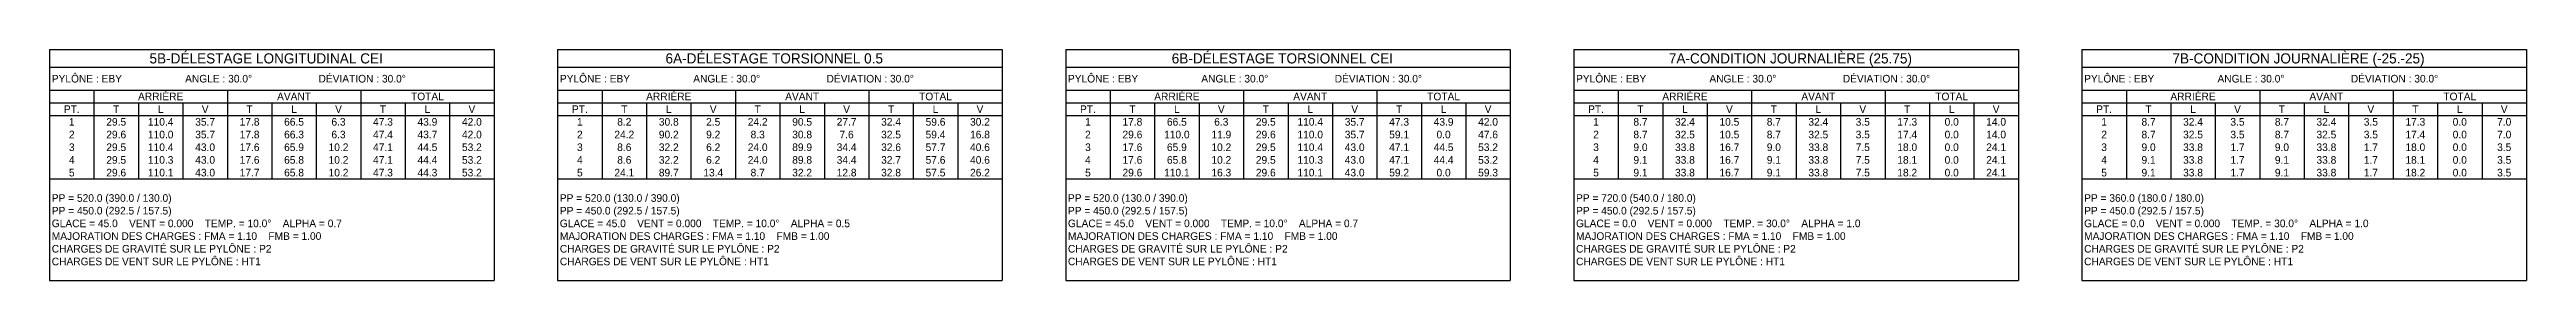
# Model space of a CAD drawing. Header units: metres. Extents: x 0 to 12350, y -182 to 0.
# Drawn here: x 6000 to 7950, y -182 to 0 of the extents above; entities that cross this region are included whole.
import ezdxf
from ezdxf.enums import TextEntityAlignment as Align

# ---------------------------------------------------------------- set-up
doc = ezdxf.new("R2010")
doc.units = ezdxf.units.M

msp = doc.modelspace()

# ---------------------------------------------------------------- texts
for s, p in [('PYLÔNE : EBY', (6001.75, -23)), ('DÉVIATION : 30.0°', (6211.75, -23)), ('PYLÔNE : EBY', (6401.75, -23)), ('DÉVIATION : 30.0°', (6611.75, -23)), ('PYLÔNE : EBY', (6801.75, -23)), ('DÉVIATION : 30.0°', (7011.75, -23)), ('PYLÔNE : EBY', (7201.75, -23)), ('DÉVIATION : 30.0°', (7411.75, -23)), ('PYLÔNE : EBY', (7601.75, -23)), ('DÉVIATION : 30.0°', (7811.75, -23)), ('ANGLE : 30.0°', (6106.75, -23)), ('ANGLE : 30.0°', (6506.75, -23)), ('ANGLE : 30.0°', (6906.75, -23)), ('ANGLE : 30.0°', (7306.75, -23)), ('ANGLE : 30.0°', (7706.75, -23)), ('PP = 520.0 (390.0 / 130.0)', (6001.75, -117)), ('PP = 520.0 (130.0 / 390.0)', (6401.75, -117)), ('PP = 520.0 (130.0 / 390.0)', (6801.75, -117)), ('PP = 720.0 (540.0 / 180.0)', (7201.75, -117)), ('PP = 360.0 (180.0 / 180.0)', (7601.75, -117)), ('GLACE = 45.0    VENT = 0.000    TEMP. = 10.0°    ALPHA = 0.7', (6001.75, -137)), ('PP = 450.0 (292.5 / 157.5)', (6001.75, -127)), ('GLACE = 45.0    VENT = 0.000    TEMP. = 10.0°    ALPHA = 0.5', (6401.75, -137)), ('PP = 450.0 (292.5 / 157.5)', (6401.75, -127)), ('GLACE = 45.0    VENT = 0.000    TEMP. = 10.0°    ALPHA = 0.7', (6801.75, -137)), ('PP = 450.0 (292.5 / 157.5)', (6801.75, -127)), ('GLACE = 0.0    VENT = 0.000    TEMP. = 30.0°    ALPHA = 1.0', (7201.75, -137)), ('PP = 450.0 (292.5 / 157.5)', (7201.75, -127)), ('GLACE = 0.0    VENT = 0.000    TEMP. = 30.0°    ALPHA = 1.0', (7601.75, -137)), ('PP = 450.0 (292.5 / 157.5)', (7601.75, -127)), ('CHARGES DE GRAVITÉ SUR LE PYLÔNE : P2', (6001.75, -157)), ('MAJORATION DES CHARGES : FMA = 1.10    FMB = 1.00', (6001.75, -147)), ('CHARGES DE GRAVITÉ SUR LE PYLÔNE : P2', (6401.75, -157)), ('MAJORATION DES CHARGES : FMA = 1.10    FMB = 1.00', (6401.75, -147)), ('CHARGES DE GRAVITÉ SUR LE PYLÔNE : P2', (6801.75, -157)), ('MAJORATION DES CHARGES : FMA = 1.10    FMB = 1.00', (6801.75, -147)), ('CHARGES DE GRAVITÉ SUR LE PYLÔNE : P2', (7201.75, -157)), ('MAJORATION DES CHARGES : FMA = 1.10    FMB = 1.00', (7201.75, -147)), ('CHARGES DE GRAVITÉ SUR LE PYLÔNE : P2', (7601.75, -157)), ('MAJORATION DES CHARGES : FMA = 1.10    FMB = 1.00', (7601.75, -147)), ('CHARGES DE VENT SUR LE PYLÔNE : HT1', (6001.75, -167)), ('CHARGES DE VENT SUR LE PYLÔNE : HT1', (6401.75, -167)), ('CHARGES DE VENT SUR LE PYLÔNE : HT1', (6801.75, -167)), ('CHARGES DE VENT SUR LE PYLÔNE : HT1', (7201.75, -167)), ('CHARGES DE VENT SUR LE PYLÔNE : HT1', (7601.75, -167))]:
    msp.add_text(s, height=6).set_placement(p, align=Align.MIDDLE_LEFT)
for s, height, p in [('5B-DÉLESTAGE LONGITUDINAL CEI   ', 8, (6175, -7)), ('6A-DÉLESTAGE TORSIONNEL 0.5   ', 8, (6575, -7)), ('6B-DÉLESTAGE TORSIONNEL CEI   ', 8, (6975, -7)), ('7A-CONDITION JOURNALIÈRE (25.75)   ', 8, (7375, -7)), ('7B-CONDITION JOURNALIÈRE (-25.-25)   ', 8, (7775, -7)), ('ARRIÈRE', 6, (6087.5, -37)), ('AVANT', 6, (6192.5, -37)), ('TOTAL', 6, (6297.5, -37)), ('ARRIÈRE', 6, (6487.5, -37)), ('AVANT', 6, (6592.5, -37)), ('TOTAL', 6, (6697.5, -37)), ('ARRIÈRE', 6, (6887.5, -37)), ('AVANT', 6, (6992.5, -37)), ('TOTAL', 6, (7097.5, -37)), ('ARRIÈRE', 6, (7287.5, -37)), ('AVANT', 6, (7392.5, -37)), ('TOTAL', 6, (7497.5, -37)), ('ARRIÈRE', 6, (7687.5, -37)), ('AVANT', 6, (7792.5, -37)), ('TOTAL', 6, (7897.5, -37)), ('PT.', 6, (6017.5, -47)), ('1', 6, (6017.5, -57)), ('29.5', 6, (6052.5, -57)), ('T', 6, (6052.5, -47)), ('110.4', 6, (6087.5, -57)), ('L', 6, (6087.5, -47)), ('35.7', 6, (6122.5, -57)), ('V', 6, (6122.5, -47)), ('17.8', 6, (6157.5, -57)), ('T', 6, (6157.5, -47)), ('66.5', 6, (6192.5, -57)), ('L', 6, (6192.5, -47)), ('6.3', 6, (6227.5, -57)), ('V', 6, (6227.5, -47)), ('47.3', 6, (6262.5, -57)), ('T', 6, (6262.5, -47)), ('43.9', 6, (6297.5, -57)), ('L', 6, (6297.5, -47)), ('42.0', 6, (6332.5, -57)), ('V', 6, (6332.5, -47)), ('PT.', 6, (6417.5, -47)), ('1', 6, (6417.5, -57)), ('8.2', 6, (6452.5, -57)), ('T', 6, (6452.5, -47)), ('30.8', 6, (6487.5, -57)), ('L', 6, (6487.5, -47)), ('2.5', 6, (6522.5, -57)), ('V', 6, (6522.5, -47)), ('24.2', 6, (6557.5, -57)), ('T', 6, (6557.5, -47)), ('90.5', 6, (6592.5, -57)), ('L', 6, (6592.5, -47)), ('27.7', 6, (6627.5, -57)), ('V', 6, (6627.5, -47)), ('32.4', 6, (6662.5, -57)), ('T', 6, (6662.5, -47)), ('59.6', 6, (6697.5, -57)), ('L', 6, (6697.5, -47)), ('30.2', 6, (6732.5, -57)), ('V', 6, (6732.5, -47)), ('PT.', 6, (6817.5, -47)), ('1', 6, (6817.5, -57)), ('17.8', 6, (6852.5, -57)), ('T', 6, (6852.5, -47)), ('66.5', 6, (6887.5, -57)), ('L', 6, (6887.5, -47)), ('6.3', 6, (6922.5, -57)), ('V', 6, (6922.5, -47)), ('29.5', 6, (6957.5, -57)), ('T', 6, (6957.5, -47)), ('110.4', 6, (6992.5, -57)), ('L', 6, (6992.5, -47)), ('35.7', 6, (7027.5, -57)), ('V', 6, (7027.5, -47)), ('47.3', 6, (7062.5, -57)), ('T', 6, (7062.5, -47)), ('43.9', 6, (7097.5, -57)), ('L', 6, (7097.5, -47)), ('42.0', 6, (7132.5, -57)), ('V', 6, (7132.5, -47)), ('PT.', 6, (7217.5, -47)), ('1', 6, (7217.5, -57)), ('8.7', 6, (7252.5, -57)), ('T', 6, (7252.5, -47)), ('32.4', 6, (7287.5, -57)), ('L', 6, (7287.5, -47)), ('10.5', 6, (7322.5, -57)), ('V', 6, (7322.5, -47)), ('8.7', 6, (7357.5, -57)), ('T', 6, (7357.5, -47)), ('32.4', 6, (7392.5, -57)), ('L', 6, (7392.5, -47)), ('3.5', 6, (7427.5, -57)), ('V', 6, (7427.5, -47)), ('17.3', 6, (7462.5, -57)), ('T', 6, (7462.5, -47)), ('0.0', 6, (7497.5, -57)), ('L', 6, (7497.5, -47)), ('14.0', 6, (7532.5, -57)), ('V', 6, (7532.5, -47)), ('PT.', 6, (7617.5, -47)), ('1', 6, (7617.5, -57)), ('8.7', 6, (7652.5, -57)), ('T', 6, (7652.5, -47)), ('32.4', 6, (7687.5, -57)), ('L', 6, (7687.5, -47)), ('3.5', 6, (7722.5, -57)), ('V', 6, (7722.5, -47)), ('8.7', 6, (7757.5, -57)), ('T', 6, (7757.5, -47)), ('32.4', 6, (7792.5, -57)), ('L', 6, (7792.5, -47)), ('3.5', 6, (7827.5, -57)), ('V', 6, (7827.5, -47)), ('17.3', 6, (7862.5, -57)), ('T', 6, (7862.5, -47)), ('0.0', 6, (7897.5, -57)), ('L', 6, (7897.5, -47)), ('7.0', 6, (7932.5, -57)), ('V', 6, (7932.5, -47)), ('3', 6, (6017.5, -77)), ('2', 6, (6017.5, -67)), ('29.6', 6, (6052.5, -67)), ('29.5', 6, (6052.5, -77)), ('110.0', 6, (6087.5, -67)), ('110.4', 6, (6087.5, -77)), ('43.0', 6, (6122.5, -77)), ('35.7', 6, (6122.5, -67)), ('17.8', 6, (6157.5, -67)), ('17.6', 6, (6157.5, -77)), ('66.3', 6, (6192.5, -67)), ('65.9', 6, (6192.5, -77)), ('10.2', 6, (6227.5, -77)), ('6.3', 6, (6227.5, -67)), ('47.4', 6, (6262.5, -67)), ('47.1', 6, (6262.5, -77)), ('43.7', 6, (6297.5, -67)), ('44.5', 6, (6297.5, -77)), ('42.0', 6, (6332.5, -67)), ('53.2', 6, (6332.5, -77)), ('3', 6, (6417.5, -77)), ('2', 6, (6417.5, -67)), ('24.2', 6, (6452.5, -67)), ('8.6', 6, (6452.5, -77)), ('32.2', 6, (6487.5, -77)), ('90.2', 6, (6487.5, -67)), ('9.2', 6, (6522.5, -67)), ('6.2', 6, (6522.5, -77)), ('24.0', 6, (6557.5, -77)), ('8.3', 6, (6557.5, -67)), ('30.8', 6, (6592.5, -67)), ('89.9', 6, (6592.5, -77)), ('34.4', 6, (6627.5, -77)), ('7.6', 6, (6627.5, -67)), ('32.5', 6, (6662.5, -67)), ('32.6', 6, (6662.5, -77)), ('59.4', 6, (6697.5, -67)), ('57.7', 6, (6697.5, -77)), ('40.6', 6, (6732.5, -77)), ('16.8', 6, (6732.5, -67)), ('3', 6, (6817.5, -77)), ('2', 6, (6817.5, -67)), ('29.6', 6, (6852.5, -67)), ('17.6', 6, (6852.5, -77)), ('110.0', 6, (6887.5, -67)), ('65.9', 6, (6887.5, -77)), ('11.9', 6, (6922.5, -67)), ('10.2', 6, (6922.5, -77)), ('29.6', 6, (6957.5, -67)), ('29.5', 6, (6957.5, -77)), ('110.0', 6, (6992.5, -67)), ('110.4', 6, (6992.5, -77)), ('43.0', 6, (7027.5, -77)), ('35.7', 6, (7027.5, -67)), ('47.1', 6, (7062.5, -77)), ('59.1', 6, (7062.5, -67)), ('44.5', 6, (7097.5, -77)), ('0.0', 6, (7097.5, -67)), ('47.6', 6, (7132.5, -67)), ('53.2', 6, (7132.5, -77)), ('3', 6, (7217.5, -77)), ('2', 6, (7217.5, -67)), ('8.7', 6, (7252.5, -67)), ('9.0', 6, (7252.5, -77)), ('32.5', 6, (7287.5, -67)), ('33.8', 6, (7287.5, -77)), ('10.5', 6, (7322.5, -67)), ('16.7', 6, (7322.5, -77)), ('8.7', 6, (7357.5, -67)), ('9.0', 6, (7357.5, -77)), ('32.5', 6, (7392.5, -67)), ('33.8', 6, (7392.5, -77)), ('3.5', 6, (7427.5, -67)), ('7.5', 6, (7427.5, -77)), ('17.4', 6, (7462.5, -67)), ('18.0', 6, (7462.5, -77)), ('0.0', 6, (7497.5, -67)), ('0.0', 6, (7497.5, -77)), ('24.1', 6, (7532.5, -77)), ('14.0', 6, (7532.5, -67)), ('3', 6, (7617.5, -77)), ('2', 6, (7617.5, -67)), ('8.7', 6, (7652.5, -67)), ('9.0', 6, (7652.5, -77)), ('32.5', 6, (7687.5, -67)), ('33.8', 6, (7687.5, -77)), ('3.5', 6, (7722.5, -67)), ('1.7', 6, (7722.5, -77)), ('8.7', 6, (7757.5, -67)), ('9.0', 6, (7757.5, -77)), ('32.5', 6, (7792.5, -67)), ('33.8', 6, (7792.5, -77)), ('3.5', 6, (7827.5, -67)), ('1.7', 6, (7827.5, -77)), ('17.4', 6, (7862.5, -67)), ('18.0', 6, (7862.5, -77)), ('0.0', 6, (7897.5, -67)), ('0.0', 6, (7897.5, -77)), ('3.5', 6, (7932.5, -77)), ('7.0', 6, (7932.5, -67)), ('4', 6, (6017.5, -87)), ('5', 6, (6017.5, -97)), ('29.5', 6, (6052.5, -87)), ('29.6', 6, (6052.5, -97)), ('110.3', 6, (6087.5, -87)), ('110.1', 6, (6087.5, -97)), ('43.0', 6, (6122.5, -87)), ('43.0', 6, (6122.5, -97)), ('17.6', 6, (6157.5, -87)), ('17.7', 6, (6157.5, -97)), ('65.8', 6, (6192.5, -87)), ('65.8', 6, (6192.5, -97)), ('10.2', 6, (6227.5, -87)), ('10.2', 6, (6227.5, -97)), ('47.1', 6, (6262.5, -87)), ('47.3', 6, (6262.5, -97)), ('44.4', 6, (6297.5, -87)), ('44.3', 6, (6297.5, -97)), ('53.2', 6, (6332.5, -87)), ('53.2', 6, (6332.5, -97)), ('4', 6, (6417.5, -87)), ('5', 6, (6417.5, -97)), ('24.1', 6, (6452.5, -97)), ('8.6', 6, (6452.5, -87)), ('32.2', 6, (6487.5, -87)), ('89.7', 6, (6487.5, -97)), ('13.4', 6, (6522.5, -97)), ('6.2', 6, (6522.5, -87)), ('24.0', 6, (6557.5, -87)), ('8.7', 6, (6557.5, -97)), ('32.2', 6, (6592.5, -97)), ('89.8', 6, (6592.5, -87)), ('34.4', 6, (6627.5, -87)), ('12.8', 6, (6627.5, -97)), ('32.7', 6, (6662.5, -87)), ('32.8', 6, (6662.5, -97)), ('57.6', 6, (6697.5, -87)), ('57.5', 6, (6697.5, -97)), ('40.6', 6, (6732.5, -87)), ('26.2', 6, (6732.5, -97)), ('4', 6, (6817.5, -87)), ('5', 6, (6817.5, -97)), ('29.6', 6, (6852.5, -97)), ('17.6', 6, (6852.5, -87)), ('110.1', 6, (6887.5, -97)), ('65.8', 6, (6887.5, -87)), ('10.2', 6, (6922.5, -87)), ('16.3', 6, (6922.5, -97)), ('29.5', 6, (6957.5, -87)), ('29.6', 6, (6957.5, -97)), ('110.3', 6, (6992.5, -87)), ('110.1', 6, (6992.5, -97)), ('43.0', 6, (7027.5, -87)), ('43.0', 6, (7027.5, -97)), ('47.1', 6, (7062.5, -87)), ('59.2', 6, (7062.5, -97)), ('44.4', 6, (7097.5, -87)), ('0.0', 6, (7097.5, -97)), ('53.2', 6, (7132.5, -87)), ('59.3', 6, (7132.5, -97)), ('4', 6, (7217.5, -87)), ('5', 6, (7217.5, -97)), ('9.1', 6, (7252.5, -87)), ('9.1', 6, (7252.5, -97)), ('33.8', 6, (7287.5, -87)), ('33.8', 6, (7287.5, -97)), ('16.7', 6, (7322.5, -87)), ('16.7', 6, (7322.5, -97)), ('9.1', 6, (7357.5, -87)), ('9.1', 6, (7357.5, -97)), ('33.8', 6, (7392.5, -87)), ('33.8', 6, (7392.5, -97)), ('7.5', 6, (7427.5, -87)), ('7.5', 6, (7427.5, -97)), ('18.1', 6, (7462.5, -87)), ('18.2', 6, (7462.5, -97)), ('0.0', 6, (7497.5, -87)), ('0.0', 6, (7497.5, -97)), ('24.1', 6, (7532.5, -87)), ('24.1', 6, (7532.5, -97)), ('4', 6, (7617.5, -87)), ('5', 6, (7617.5, -97)), ('9.1', 6, (7652.5, -87)), ('9.1', 6, (7652.5, -97)), ('33.8', 6, (7687.5, -87)), ('33.8', 6, (7687.5, -97)), ('1.7', 6, (7722.5, -87)), ('1.7', 6, (7722.5, -97)), ('9.1', 6, (7757.5, -87)), ('9.1', 6, (7757.5, -97)), ('33.8', 6, (7792.5, -87)), ('33.8', 6, (7792.5, -97)), ('1.7', 6, (7827.5, -87)), ('1.7', 6, (7827.5, -97)), ('18.1', 6, (7862.5, -87)), ('18.2', 6, (7862.5, -97)), ('0.0', 6, (7897.5, -87)), ('0.0', 6, (7897.5, -97)), ('3.5', 6, (7932.5, -87)), ('3.5', 6, (7932.5, -97))]:
    msp.add_text(s, height=height).set_placement(p, align=Align.MIDDLE_CENTER)

# ---------------------------------------------------------------- linework, layer by layer
at = {"color": 6}
for p, q in [((6000, 0), (6350, 0)), ((6000, 0), (6000, -182)), ((6350, 0), (6350, -182)), ((6400, 0), (6750, 0)), ((6400, 0), (6400, -182)), ((6750, 0), (6750, -182)), ((6800, 0), (7150, 0)), ((6800, 0), (6800, -182)), ((7150, 0), (7150, -182)), ((7200, 0), (7550, 0)), ((7200, 0), (7200, -182)), ((7550, 0), (7550, -182)), ((7600, 0), (7950, 0)), ((7600, 0), (7600, -182)), ((7950, 0), (7950, -182)), ((6000, -14), (6350, -14)), ((6400, -14), (6750, -14)), ((6800, -14), (7150, -14)), ((7200, -14), (7550, -14)), ((7600, -14), (7950, -14)), ((6000, -32), (6350, -32)), ((6400, -32), (6750, -32)), ((6800, -32), (7150, -32)), ((7200, -32), (7550, -32)), ((7600, -32), (7950, -32)), ((6000, -52), (6350, -52)), ((6400, -52), (6750, -52)), ((6800, -52), (7150, -52)), ((7200, -52), (7550, -52)), ((7600, -52), (7950, -52)), ((6000, -102), (6350, -102)), ((6400, -102), (6750, -102)), ((6800, -102), (7150, -102)), ((7200, -102), (7550, -102)), ((7600, -102), (7950, -102)), ((6000, -182), (6350, -182)), ((6400, -182), (6750, -182)), ((6800, -182), (7150, -182)), ((7200, -182), (7550, -182)), ((7600, -182), (7950, -182))]:
    msp.add_line(p, q, dxfattribs=at)
at = {"color": 4}
for p, q in [((6035, -32), (6035, -102)), ((6140, -32), (6140, -102)), ((6245, -32), (6245, -102)), ((6435, -32), (6435, -102)), ((6540, -32), (6540, -102)), ((6645, -32), (6645, -102)), ((6835, -32), (6835, -102)), ((6940, -32), (6940, -102)), ((7045, -32), (7045, -102)), ((7235, -32), (7235, -102)), ((7340, -32), (7340, -102)), ((7445, -32), (7445, -102)), ((7635, -32), (7635, -102)), ((7740, -32), (7740, -102)), ((7845, -32), (7845, -102)), ((6000, -42), (6350, -42)), ((6070, -42), (6070, -102)), ((6105, -42), (6105, -102)), ((6175, -42), (6175, -102)), ((6210, -42), (6210, -102)), ((6280, -42), (6280, -102)), ((6315, -42), (6315, -102)), ((6400, -42), (6750, -42)), ((6470, -42), (6470, -102)), ((6505, -42), (6505, -102)), ((6575, -42), (6575, -102)), ((6610, -42), (6610, -102)), ((6680, -42), (6680, -102)), ((6715, -42), (6715, -102)), ((6800, -42), (7150, -42)), ((6870, -42), (6870, -102)), ((6905, -42), (6905, -102)), ((6975, -42), (6975, -102)), ((7010, -42), (7010, -102)), ((7080, -42), (7080, -102)), ((7115, -42), (7115, -102)), ((7200, -42), (7550, -42)), ((7270, -42), (7270, -102)), ((7305, -42), (7305, -102)), ((7375, -42), (7375, -102)), ((7410, -42), (7410, -102)), ((7480, -42), (7480, -102)), ((7515, -42), (7515, -102)), ((7600, -42), (7950, -42)), ((7670, -42), (7670, -102)), ((7705, -42), (7705, -102)), ((7775, -42), (7775, -102)), ((7810, -42), (7810, -102)), ((7880, -42), (7880, -102)), ((7915, -42), (7915, -102))]:
    msp.add_line(p, q, dxfattribs=at)

msp.set_redraw_order([(e.dxf.handle, doc.entitydb.next_handle()) for e in msp.query("TEXT MTEXT ATTDEF DIMENSION ARC_DIMENSION")])  # texts and dimensions are drawn at this point

doc.saveas('drawing.dxf')
